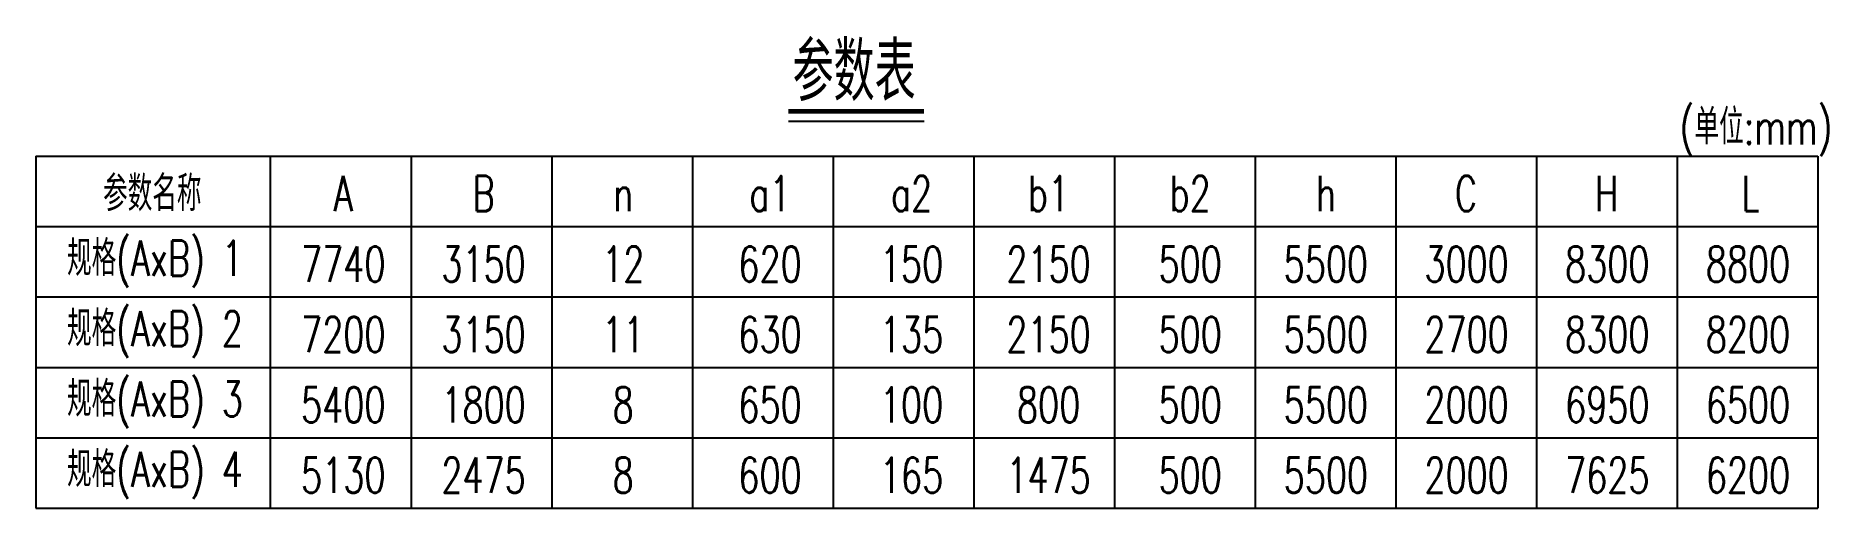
# Model space of a CAD drawing. Extents: x 4349 to 271026, y -15323 to -8945.
# Drawn here: x 5162.2 to 5315.1, y -11158.1 to -11117.8 of the extents above; entities that cross this region are included whole.
import ezdxf
from ezdxf.enums import TextEntityAlignment as Align

# ---------------------------------------------------------------- set-up
doc = ezdxf.new("R2010")
doc.units = 0
doc.header["$LTSCALE"] = 2
doc.layers.add('文字', color=7, linetype='CONTINUOUS')
doc.layers.add('结构1', color=1, linetype='CONTINUOUS')
doc.styles.get("Standard").update_dxf_attribs({"font": 'simplex1.shx', "width": 0.7, "bigfont": 'hztxt.shx'})

msp = doc.modelspace()

# ---------------------------------------------------------------- texts
at = {"layer": '文字', "width": 0.7}
msp.add_text('参数表', height=5, dxfattribs=at).set_placement((5232.03338, -11120.88785), align=Align.MIDDLE_CENTER)
msp.add_text('(单位:mm)', height=3, dxfattribs=at).set_placement((5302.45471, -11127.09151))
at = {"layer": '文字', "char_height": 3, "attachment_point": 5}
for s, insert, width in [('参数名称', (5172.17327, -11131.28362), 11.4090909), ('A', (5188.4689, -11131.28362), 11.4090909), ('B', (5200.43367, -11131.28362), 11.4090909), ('a1', (5224.86306, -11131.28362), 11.4090909), ('a2', (5236.93891, -11131.28362), 11.4090909), ('b1', (5248.62596, -11131.28362), 11.4090909), ('b2', (5260.70179, -11131.28362), 11.4090909), ('h', (5272.27776, -11131.28362), 11.4090909), ('C', (5284.22446, -11131.28362), 11.4090909), ('H', (5296.22446, -11131.28362), 11.4090909), ('L', (5308.485, -11131.28362), 11.4090909), ('n', (5212.34288, -11131.28362), 11.4090909), ('规格(AxB) 1', (5172.40251, -11137.29344), 18.1258522), ('7740', (5188.4689, -11137.29344), 11.4090909), ('3150', (5200.43367, -11137.29344), 11.4090909), ('12', (5212.34288, -11137.29344), 11.4090909), ('620', (5224.86306, -11137.29344), 11.4090909), ('150', (5236.93891, -11137.29344), 11.4090909), ('2150', (5248.62596, -11137.29344), 11.4090909), ('500', (5260.70179, -11137.29344), 11.4090909), ('5500', (5272.27776, -11137.29344), 11.4090909), ('3000', (5284.27776, -11137.29344), 11.4090909), ('8300', (5296.27776, -11137.29344), 11.4090909), ('8800', (5308.27776, -11137.29344), 11.4090909), ('规格(AxB) 2', (5172.40251, -11143.29344), 18.1258522), ('7200', (5188.4689, -11143.29344), 11.4090909), ('3150', (5200.43367, -11143.29344), 11.4090909), ('11', (5212.34288, -11143.29344), 11.4090909), ('630', (5224.86306, -11143.29344), 11.4090909), ('135', (5236.93891, -11143.29344), 11.4090909), ('2150', (5248.62596, -11143.29344), 11.4090909), ('500', (5260.70179, -11143.29344), 11.4090909), ('5500', (5272.27776, -11143.29344), 11.4090909), ('2700', (5284.27776, -11143.29344), 11.4090909), ('8300', (5296.27776, -11143.29344), 11.4090909), ('8200', (5308.27776, -11143.29344), 11.4090909), ('规格(AxB) 3', (5172.40251, -11149.29344), 18.1258522), ('5400', (5188.4689, -11149.29344), 11.4090909), ('1800', (5200.43367, -11149.29344), 11.4090909), ('8', (5212.34288, -11149.29344), 11.4090909), ('650', (5224.86306, -11149.29344), 11.4090909), ('100', (5236.93891, -11149.29344), 11.4090909), ('800', (5248.62596, -11149.29344), 11.4090909), ('500', (5260.70179, -11149.29344), 11.4090909), ('5500', (5272.27776, -11149.29344), 11.4090909), ('2000', (5284.27776, -11149.29344), 11.4090909), ('6950', (5296.27776, -11149.29344), 11.4090909), ('6500', (5308.27776, -11149.29344), 11.4090909), ('规格(AxB) 4', (5172.40251, -11155.29344), 18.1258522), ('5130', (5188.4689, -11155.29344), 11.4090909), ('2475', (5200.43367, -11155.29344), 11.4090909), ('8', (5212.34288, -11155.29344), 11.4090909), ('600', (5224.86306, -11155.29344), 11.4090909), ('165', (5236.93891, -11155.29344), 11.4090909), ('1475', (5248.62596, -11155.29344), 11.4090909), ('500', (5260.70179, -11155.29344), 11.4090909), ('5500', (5272.27776, -11155.29344), 11.4090909), ('2000', (5284.27776, -11155.29344), 11.4090909), ('7625', (5296.27776, -11155.29344), 11.4090909), ('6200', (5308.27776, -11155.29344), 11.4090909)]:
    msp.add_mtext(s, dxfattribs=dict(at, insert=insert, width=width))

# ---------------------------------------------------------------- linework, layer by layer
at = {"layer": '文字'}
for p, q in [((5226.42774, -11125.09826), (5238.0026, -11125.09826)), ((5182.24356, -11128.09826), (5182.24356, -11158.09826)), ((5194.24356, -11128.09826), (5194.24356, -11158.09826)), ((5206.24356, -11128.09826), (5206.24356, -11158.09826)), ((5218.24356, -11128.09826), (5218.24356, -11158.09826)), ((5230.24356, -11128.09826), (5230.24356, -11158.09826)), ((5242.24356, -11128.09826), (5242.24356, -11158.09826)), ((5254.24356, -11128.09826), (5254.24356, -11158.09826)), ((5266.24356, -11128.09826), (5266.24356, -11158.09826)), ((5278.24356, -11128.09826), (5278.24356, -11158.09826)), ((5290.24356, -11128.09826), (5290.24356, -11158.09826)), ((5302.24356, -11128.09826), (5302.24356, -11158.09826)), ((5162.24356, -11134.09826), (5314.24356, -11134.09826)), ((5162.24356, -11140.09826), (5314.24356, -11140.09826)), ((5162.24356, -11146.09826), (5314.24356, -11146.09826)), ((5162.24356, -11152.09826), (5314.24356, -11152.09826))]:
    msp.add_line(p, q, dxfattribs=at)
at = {"layer": '文字', "const_width": 0.4}
msp.add_lwpolyline([(5226.42774, -11124.27407), (5238.0026, -11124.27407)], dxfattribs=at)
at = {"layer": '结构1', "linetype": 'Continuous'}
for p, q in [((5162.24356, -11128.09826), (5314.24356, -11128.09826)), ((5162.24356, -11128.09826), (5162.24356, -11158.09826)), ((5314.24356, -11128.09826), (5314.24356, -11158.09826)), ((5162.24356, -11158.09826), (5314.24356, -11158.09826))]:
    msp.add_line(p, q, dxfattribs=at)

msp.set_redraw_order([(e.dxf.handle, doc.entitydb.next_handle()) for e in msp.query("TEXT MTEXT ATTDEF DIMENSION ARC_DIMENSION")])  # texts and dimensions are drawn at this point

doc.saveas('drawing.dxf')
